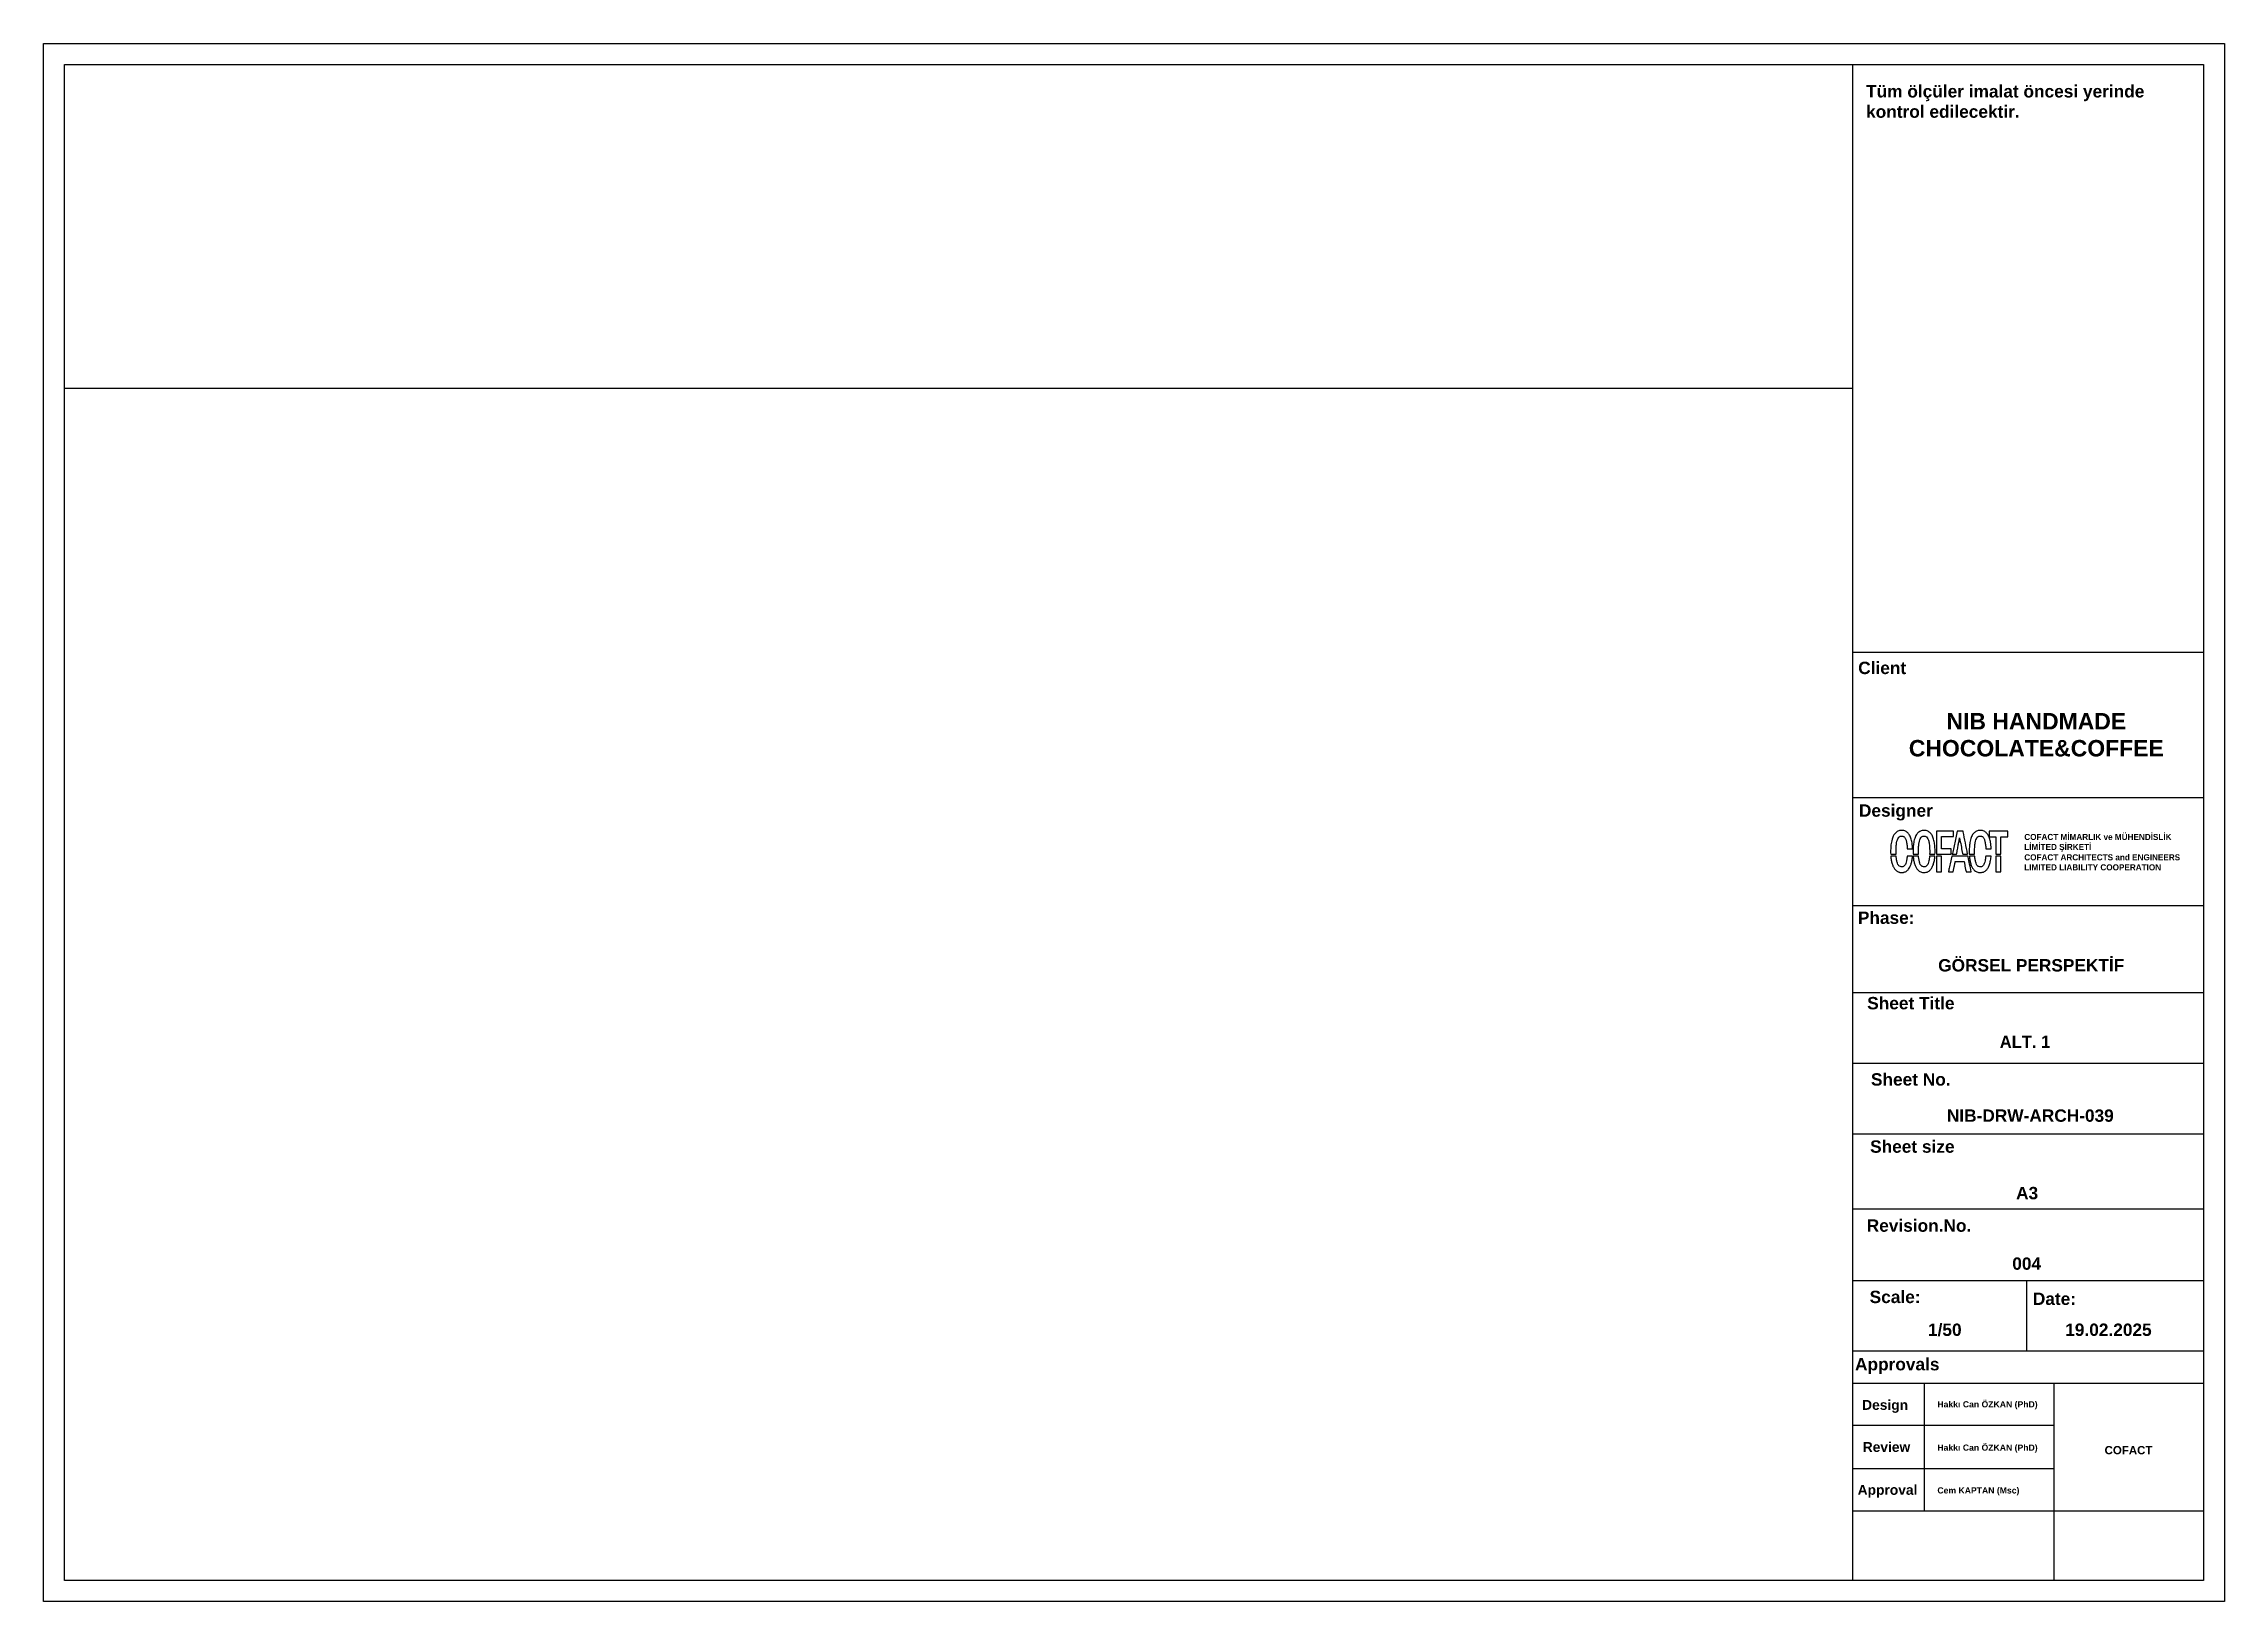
# Model space of a CAD drawing. Header units: millimetres. Extents: x 933584 to 974011, y 4545988 to 4553664.
# Drawn here: x 957211 to 959311, y 4546464 to 4547964 of the extents above; entities that cross this region are included whole.
import ezdxf

# ---------------------------------------------------------------- set-up
doc = ezdxf.new("R2010")
doc.units = ezdxf.units.MM
doc.layers.get('0').update_dxf_attribs({"color": 255})
doc.styles.add('Century Gothic_B_3', font='GOTHICB.TTF', dxfattribs={"height": 4})
picture_1 = doc.add_image_def('image6.png', size_in_pixel=(2560, 1707))

msp = doc.modelspace()

# ---------------------------------------------------------------- texts
at = {"color": 0, "attachment_point": 1, "line_spacing_factor": 0.984502, "style": 'Century Gothic_B_3'}
for s, insert, char_height, width in [('\\pxql;{\\fArial|b1|i0|c0|p34;Tüm ölçüler imalat öncesi yerinde kontrol edilecektir.}', (958966.46, 4547923.88), 11.9034, 324.3298), ('\\pxqr;{\\fArial|b1|i0|c0|p34;Client}', (958416.91, 4547368.66), 11.9034, 588.1338), ('\\pxqc;{\\fArial|b1|i0|c0|p34;NIB HANDMADE CHOCOLATE&COFFEE}', (958966.92, 4547319.26), 15.8192, 326.8702), ('\\pxqr;{\\fArial|b1|i0|c0|p34;Designer}', (958442.59, 4547231.33), 11.9034, 588.1338), ('{\\fFranklin Gothic Medium|b1|i0|c162|p34;COFACT MİMARLIK ve MÜHENDİSLİK}\\P{\\fFranklin Gothic Medium|b1|i0|c162|p34;LİMİTED ŞİRKETİ}', (959118.78, 4547202.86), 5.8729, 228.8091), ('\\pxql;{\\fFranklin Gothic Book|b1|i0|c162|p34;COFACT ARCHITECTS and ENGINEERS\\PLIMITED LIABILITY COOPERATION}', (959118.78, 4547183.27), 5.8729, 228.8091), ('\\pxqr;{\\fArial|b1|i0|c0|p34;Phase:}', (958424.92, 4547128.14), 11.9034, 588.1338), ('\\pxqr;{\\fArial|b1|i0|c0|p34;GÖRSEL PERSPEKTİF}', (958626.95, 4547082.3), 11.9034, 588.1338), ('\\pxqr;{\\fArial|b1|i0|c0|p34;Sheet Title}', (958463.47, 4547045.84), 11.9034, 588.1338), ('\\pxi-2,l3,qr,t3;ALT. 1', (958555.66, 4547008.69), 11.9034, 588.1338), ('\\pxqr;{\\fArial|b1|i0|c0|p34;Sheet No.}', (958459.68, 4546972.41), 11.9034, 588.1338), ('\\pxqr;{\\fArial|b1|i0|c0|p34;NIB-DRW-ARCH-039}', (958616.83, 4546937.56), 11.9034, 588.1338), ('\\pxqr;{\\fArial|b1|i0|c0|p34;Sheet size}', (958463.52, 4546907.76), 11.9034, 588.1338), ('\\pxqr;{\\fArial|b1|i0|c0|p34;A3}', (958544.02, 4546862.96), 11.9034, 588.1338), ('\\pxqr;{\\fArial|b1|i0|c0|p34;Revision.No.}', (958479.63, 4546831.68), 11.9034, 588.1338), ('\\pxqr;{\\fArial|b1|i0|c0|p34;00\\fArial|b1|i0|c162|p34;4}', (958546.83, 4546795.04), 11.9034, 588.1338), ('\\pxqr;{\\fArial|b1|i0|c0|p34;Scale:}', (958430.75, 4546762.99), 11.9034, 588.1338), ('\\pxqr;{\\fArial|b1|i0|c0|p34;Date:}', (958580.47, 4546761.2), 11.9034, 588.1338), ('\\pxqr;{\\fArial|b1|i0|c0|p34;1/50}', (958470.29, 4546731.37), 11.9034, 588.1338), ('\\pxqr;{\\fArial|b1|i0|c162|p34;19\\fArial|b1|i0|c0|p34;.02.202\\fArial|b1|i0|c162|p34;5}', (958653.31, 4546731.37), 11.9034, 588.1338), ('\\pxqr;{\\fArial|b1|i0|c0|p34;Approvals}', (958448.97, 4546698.22), 11.9034, 588.1338), ('\\pxqr;{\\fArial|b1|i0|c0|p34;Design}', (958418.77, 4546657.79), 9.5085, 588.1338), ('{\\fArial|b1|i0|c0|p34;\\W9.71336;   }{\\fArial|b1|i0|c0|p34;Hakkı Can ÖZKAN (PhD)}', (958967.8, 4546656.61), 5.9517, 163.4351), ('\\pxqr;{\\fArial|b1|i0|c0|p34;Review}', (958420.84, 4546617.27), 9.5085, 588.1338), ('{\\fArial|b1|i0|c0|p34;\\W9.71336;   }{\\fArial|b1|i0|c0|p34;Hakkı Can ÖZKAN (PhD)}', (958967.8, 4546614.9), 5.9517, 163.4351), ('\\pxqc;{\\fArial|b1|i0|c0|p34;COFACT}', (959055.71, 4546613.42), 7.9096, 326.8702), ('\\pxqr;{\\fArial|b1|i0|c0|p34;Approval}', (958427.75, 4546575.99), 9.5085, 588.1338), ('{\\W9.71336;\\fArial|b1|i0|c0|p34;   \\W1;Cem KAPTAN (Msc)}', (958967.8, 4546573.69), 5.9517, 163.4351)]:
    msp.add_mtext(s, dxfattribs=dict(at, insert=insert, char_height=char_height, width=width))

# ---------------------------------------------------------------- linework, layer by layer
at = {"color": 0}
for p, q in [((959291.47, 4547377.52), (958953.42, 4547377.52)), ((959291.47, 4547377.52), (958953.42, 4547377.52)), ((959291.47, 4547237.54), (958953.42, 4547237.54)), ((959291.47, 4547237.54), (958953.42, 4547237.54)), ((959291.47, 4547237.54), (958953.42, 4547237.54)), ((959291.47, 4547237.54), (958953.42, 4547237.54)), ((959291.47, 4547133.48), (958953.42, 4547133.48)), ((958953.42, 4547050.2), (959291.47, 4547050.2)), ((959291.47, 4546981.8), (958953.42, 4546981.8)), ((959291.47, 4546913.84), (958953.42, 4546913.84)), ((959291.47, 4546841.62), (958953.42, 4546841.62)), ((959291.47, 4546772.61), (958953.42, 4546772.61)), ((959120.89, 4546772.61), (959120.89, 4546704.89)), ((959291.47, 4546704.89), (958953.42, 4546704.89)), ((959291.47, 4546673.56), (958953.42, 4546673.56)), ((959022.27, 4546673.56), (959022.27, 4546550.8)), ((959147.26, 4546673.56), (959147.26, 4546599.96)), ((958953.42, 4546633.42), (959147.26, 4546633.42)), ((958953.42, 4546591.71), (959147.26, 4546591.71)), ((959147.26, 4546599.96), (959147.26, 4546483.84)), ((959291.47, 4546550.8), (958953.42, 4546550.8))]:
    msp.add_line(p, q, dxfattribs=at)
for points in [[(957211.47, 4547963.85), (959311.47, 4547963.85), (959311.47, 4546463.85), (957211.47, 4546463.85)], [(957231.47, 4547943.85), (959291.47, 4547943.85), (959291.47, 4546483.85), (957231.47, 4546483.85)], [(959034.1, 4547194.48), (959034.1, 4547183.34), (959041.16, 4547183.34), (959048.22, 4547183.34), (959048.22, 4547185.98), (959048.22, 4547188.61), (959043.64, 4547188.61), (959039.07, 4547188.61), (959039.07, 4547194.43), (959039.07, 4547200.24), (959044.79, 4547200.24), (959050.5, 4547200.24), (959050.5, 4547202.93), (959050.5, 4547205.61), (959042.3, 4547205.61), (959034.1, 4547205.61)], [(959084.91, 4547202.78), (959084.91, 4547199.95), (959088.14, 4547199.95), (959091.37, 4547199.95), (959091.37, 4547191.64), (959091.37, 4547183.34), (959093.86, 4547183.34), (959096.34, 4547183.34), (959096.34, 4547191.64), (959096.34, 4547199.95), (959099.62, 4547199.95), (959102.9, 4547199.95), (959102.9, 4547202.78), (959102.9, 4547205.61), (959093.91, 4547205.61), (959084.91, 4547205.61)], [(959034.1, 4547173.84), (959034.1, 4547166.34), (959036.56, 4547166.36), (959039.02, 4547166.39), (959039.04, 4547173.87), (959039.07, 4547181.35), (959036.58, 4547181.35), (959034.1, 4547181.35)], [(959091.39, 4547173.87), (959091.42, 4547166.39), (959093.88, 4547166.36), (959096.34, 4547166.33), (959096.34, 4547173.84), (959096.34, 4547181.35), (959093.86, 4547181.35), (959091.37, 4547181.35)]]:
    msp.add_lwpolyline(points, close=True, dxfattribs=at)
msp.add_lwpolyline([(958953.42, 4547943.86), (958953.42, 4546483.85)], dxfattribs=at)
for points in [[(958998.75, 4547206.1, 0.11064), (958995.65, 4547204.6, 0.089568), (958993.2, 4547201.82, 0.069833), (958991.45, 4547197.7, 0.037138), (958990.4, 4547192.26, 0.013582), (958990.25, 4547190.61, 0.005436), (958990.14, 4547188.34, 0.005261), (958990.08, 4547186.12, 0.017635), (958990.1, 4547184.66), (958990.17, 4547183.34), (958992.72, 4547183.34), (958995.27, 4547183.34), (958995.28, 4547186.35, -0.01557), (958995.44, 4547190.77, -0.027157), (958995.88, 4547194.4, -0.033018), (958996.57, 4547197.25, -0.079442), (958997.55, 4547199.19, -0.009072), (958997.84, 4547199.58, -0.030827), (958998.05, 4547199.82, -0.031813), (958998.29, 4547200.03, -0.010138), (958998.67, 4547200.31, -0.089655), (958999.42, 4547200.67, -0.05192), (959000.42, 4547200.83, -0.051218), (959001.44, 4547200.78, -0.076363), (959002.3, 4547200.51, -0.070873), (959003.1, 4547199.97, -0.052254), (959003.81, 4547199.17, -0.046256), (959004.42, 4547198.14, -0.033841), (959004.9, 4547196.91, -0.02482), (959005.26, 4547195.51, -0.012371), (959005.59, 4547193.71, -0.011745), (959005.85, 4547191.72, -0.011909), (959006.02, 4547189.73), (959006.09, 4547188.61), (959008.66, 4547188.61), (959011.23, 4547188.61), (959011.23, 4547189.03, 0.020953), (959011.19, 4547189.94, 0.004455), (959011.04, 4547191.52, 0.00493), (959010.86, 4547193.14, 0.011284), (959010.68, 4547194.37, 0.038093), (959009.55, 4547198.88, 0.067383), (959007.87, 4547202.32, 0.083303), (959005.64, 4547204.69, 0.099908), (959002.89, 4547206.02, 0.02201), (959002.45, 4547206.11, 0.020762), (959001.99, 4547206.17, 0.015695), (959001.43, 4547206.2, 0.005906), (959000.65, 4547206.2, 0.00548), (959000.04, 4547206.19, 0.006399), (958999.47, 4547206.17, 0.005718), (958998.99, 4547206.13, 0.038226)], [(959020.33, 4547206.1, 0.105194), (959017.36, 4547204.7, 0.087054), (959014.98, 4547202.14, 0.069549), (959013.23, 4547198.38, 0.038701), (959012.13, 4547193.43, 0.014261), (959011.89, 4547191.35, 0.008448), (959011.72, 4547188.85, 0.008433), (959011.64, 4547186.42, 0.018733), (959011.68, 4547184.57), (959011.75, 4547183.34), (959014.3, 4547183.34), (959016.85, 4547183.34), (959016.86, 4547186.35, -0.01557), (959017.01, 4547190.77, -0.027157), (959017.45, 4547194.4, -0.033018), (959018.15, 4547197.25, -0.079442), (959019.12, 4547199.19, -0.009072), (959019.42, 4547199.58, -0.030827), (959019.63, 4547199.82, -0.031813), (959019.87, 4547200.03, -0.010138), (959020.25, 4547200.31, -0.089655), (959021, 4547200.67, -0.05192), (959021.99, 4547200.83, -0.051218), (959023.02, 4547200.78, -0.076363), (959023.88, 4547200.51, -0.136443), (959025.39, 4547199.17, -0.067108), (959026.49, 4547196.83, -0.045937), (959027.23, 4547193.38, -0.018323), (959027.64, 4547188.56, -0.004967), (959027.68, 4547187.58, -0.003937), (959027.7, 4547186.52, -0.00398), (959027.71, 4547185.53, -0.009912), (959027.69, 4547184.81), (959027.63, 4547183.34), (959030.2, 4547183.34), (959032.78, 4547183.34), (959032.84, 4547184.61, 0.018366), (959032.87, 4547186.77, 0.009634), (959032.76, 4547189.46, 0.009631), (959032.55, 4547192.16, 0.017297), (959032.25, 4547194.36, 0.038062), (959031.13, 4547198.88, 0.067387), (959029.45, 4547202.32, 0.08333), (959027.22, 4547204.69, 0.099909), (959024.46, 4547206.02, 0.02201), (959024.02, 4547206.11, 0.020762), (959023.57, 4547206.17, 0.015695), (959023.01, 4547206.2, 0.005906), (959022.22, 4547206.2, 0.00548), (959021.62, 4547206.19, 0.006399), (959021.05, 4547206.17, 0.005718), (959020.57, 4547206.13, 0.038226)], [(959056.52, 4547199.03, 0.0000105), (959057.88, 4547191.73, 0.000084), (959059.08, 4547185.3, 0.003215), (959059.36, 4547183.86), (959059.47, 4547183.34), (959061.85, 4547183.34, 0.001355), (959062.76, 4547183.34, 0.00226), (959063.53, 4547183.35, 0.000206), (959064.21, 4547183.36, 0.409743), (959064.23, 4547183.38, 0.049641), (959064.22, 4547183.44, 0.000001), (959062.04, 4547194.29, 0.000006), (959059.89, 4547204.97, 0.007694), (959059.8, 4547205.39), (959059.75, 4547205.61), (959056.99, 4547205.61), (959054.23, 4547205.61), (959053.51, 4547202.31, -0.000077), (959052.13, 4547195.94, -0.000085), (959050.8, 4547189.78, -0.000009), (959049.51, 4547183.86, -0.006923), (959049.44, 4547183.57), (959049.39, 4547183.34), (959053.6, 4547183.34, 0.0001427), (959053.89, 4547184.92, 0.00034), (959054.15, 4547186.29, 0.000221), (959054.44, 4547187.87, -0.000266), (959055.27, 4547192.37, -0.000578), (959055.92, 4547195.83, -0.0000869)], [(959074.42, 4547206.1, 0.105194), (959071.45, 4547204.7, 0.087054), (959069.07, 4547202.14, 0.069549), (959067.32, 4547198.38, 0.038701), (959066.22, 4547193.43, 0.014261), (959065.99, 4547191.35, 0.008448), (959065.82, 4547188.85, 0.008433), (959065.73, 4547186.42, 0.018733), (959065.77, 4547184.57), (959065.84, 4547183.34), (959068.39, 4547183.34), (959070.94, 4547183.34), (959070.95, 4547186.35, -0.01557), (959071.1, 4547190.76, -0.027157), (959071.54, 4547194.4, -0.033018), (959072.24, 4547197.25, -0.079442), (959073.21, 4547199.19, -0.009072), (959073.51, 4547199.58, -0.030827), (959073.72, 4547199.82, -0.031813), (959073.96, 4547200.03, -0.010138), (959074.34, 4547200.31, -0.089655), (959075.09, 4547200.67, -0.05192), (959076.09, 4547200.83, -0.051218), (959077.11, 4547200.78, -0.076363), (959077.97, 4547200.51, -0.070873), (959078.77, 4547199.97, -0.052254), (959079.48, 4547199.17, -0.046256), (959080.08, 4547198.14, -0.033841), (959080.56, 4547196.91, -0.02482), (959080.93, 4547195.51, -0.012371), (959081.26, 4547193.71, -0.011745), (959081.52, 4547191.72, -0.011909), (959081.69, 4547189.73), (959081.75, 4547188.61), (959084.32, 4547188.61), (959086.9, 4547188.61), (959086.9, 4547189.03, 0.020953), (959086.86, 4547189.94, 0.004455), (959086.71, 4547191.52, 0.00493), (959086.52, 4547193.14, 0.011284), (959086.34, 4547194.37, 0.038093), (959085.22, 4547198.88, 0.067383), (959083.54, 4547202.32, 0.083303), (959081.31, 4547204.69, 0.099908), (959078.55, 4547206.02, 0.02201), (959078.11, 4547206.11, 0.020762), (959077.66, 4547206.17, 0.015695), (959077.1, 4547206.2, 0.005906), (959076.32, 4547206.2, 0.00548), (959075.71, 4547206.19, 0.006399), (959075.14, 4547206.17, 0.005718), (959074.66, 4547206.13, 0.038226)], [(958990.3, 4547180.63, 0.025038), (958990.86, 4547176.68, 0.036131), (958991.79, 4547173.27, 0.041565), (958993.04, 4547170.46, 0.063352), (958994.62, 4547168.3, 0.028049), (958995.43, 4547167.53, 0.034689), (958996.27, 4547166.91, 0.034905), (958997.18, 4547166.42, 0.029004), (958998.2, 4547166.03, 0.021923), (958998.68, 4547165.9, 0.031789), (958999.12, 4547165.83, 0.019677), (958999.69, 4547165.8, 0.003659), (959000.74, 4547165.79, 0.003627), (959001.78, 4547165.8, 0.019229), (959002.35, 4547165.83, 0.031747), (959002.77, 4547165.9, 0.024514), (959003.22, 4547166.02, 0.035022), (959004.4, 4547166.5, 0.037328), (959005.46, 4547167.12, 0.037367), (959006.42, 4547167.9, 0.035245), (959007.28, 4547168.83, 0.053473), (959008.66, 4547171, 0.03772), (959009.75, 4547173.68, 0.032588), (959010.56, 4547176.9, 0.021334), (959011.08, 4547180.68), (959011.14, 4547181.35), (959008.56, 4547181.35), (959005.97, 4547181.35), (959005.91, 4547180.68, -0.0074), (959005.81, 4547179.71, -0.005344), (959005.66, 4547178.63, -0.005411), (959005.5, 4547177.6, -0.010609), (959005.34, 4547176.78, -0.034422), (959004.64, 4547174.32, -0.07643), (959003.72, 4547172.62, -0.102726), (959002.52, 4547171.59, -0.109019), (959001.04, 4547171.14, -0.095932), (958999.43, 4547171.33, -0.113527), (958998.11, 4547172.11, -0.092498), (958997.08, 4547173.53, -0.04608), (958996.31, 4547175.63, -0.017297), (958996.02, 4547176.92, -0.007909), (958995.72, 4547178.63, -0.007223), (958995.48, 4547180.29, -0.03219), (958995.42, 4547181.26, 0.402781), (958995.38, 4547181.3, 0.001238), (958994.67, 4547181.33, 0.005463), (958993.83, 4547181.35, 0.003096), (958992.82, 4547181.35), (958990.23, 4547181.35)], [(959011.87, 4547180.63, 0.025038), (959012.44, 4547176.68, 0.036131), (959013.36, 4547173.27, 0.041565), (959014.62, 4547170.46, 0.063352), (959016.19, 4547168.3, 0.047265), (959017.59, 4547167.07, 0.06438), (959019.06, 4547166.27, 0.06177), (959020.73, 4547165.86, 0.039412), (959022.73, 4547165.77, 0.027569), (959024.15, 4547165.9, 0.048064), (959025.3, 4547166.18, 0.049711), (959026.35, 4547166.67, 0.031882), (959027.45, 4547167.43, 0.081131), (959029.37, 4547169.51, 0.052129), (959030.88, 4547172.42, 0.043307), (959031.98, 4547176.15, 0.026621), (959032.66, 4547180.68), (959032.72, 4547181.35), (959030.14, 4547181.35), (959027.55, 4547181.35), (959027.49, 4547180.68, -0.0074), (959027.38, 4547179.71, -0.005344), (959027.24, 4547178.63, -0.005411), (959027.07, 4547177.6, -0.010609), (959026.92, 4547176.78, -0.034422), (959026.22, 4547174.32, -0.07643), (959025.29, 4547172.62, -0.102726), (959024.1, 4547171.59, -0.109019), (959022.62, 4547171.14, -0.095932), (959021.01, 4547171.33, -0.113527), (959019.69, 4547172.1, -0.092498), (959018.66, 4547173.53, -0.04608), (959017.89, 4547175.63, -0.017297), (959017.6, 4547176.92, -0.007909), (959017.3, 4547178.63, -0.007223), (959017.06, 4547180.29, -0.03219), (959017, 4547181.26, 0.402781), (959016.96, 4547181.3, 0.001238), (959016.24, 4547181.33, 0.005463), (959015.41, 4547181.35, 0.003096), (959014.4, 4547181.35), (959011.8, 4547181.35)], [(959067.66, 4547166.34, 0.0000231), (959066.17, 4547173.77, 0.000048), (959064.77, 4547180.73, 0.022716), (959064.66, 4547181.18, 0.319618), (959064.52, 4547181.29, 0.005635), (959063.47, 4547181.33, 0.005119), (959061.64, 4547181.35, 0.000404), (959056.79, 4547181.35), (959048.96, 4547181.35), (959047.38, 4547174.02, -0.000063), (959046.77, 4547171.2, -0.000102), (959046.25, 4547168.79, -0.000015), (959045.78, 4547166.65, -0.0154076), (959045.7, 4547166.33), (959050.44, 4547166.39), (959051.31, 4547171.11, -0.000258), (959051.65, 4547172.94, -0.000401), (959051.95, 4547174.51, -0.000111), (959052.21, 4547175.88, -0.013635), (959052.24, 4547176.06), (959052.3, 4547176.28), (959056.55, 4547176.28), (959060.79, 4547176.28), (959061.43, 4547172.88, 0.000154), (959061.69, 4547171.46, 0.000145), (959061.96, 4547170.01, 0.000144), (959062.2, 4547168.73, 0.000507), (959062.36, 4547167.9), (959062.66, 4547166.34)], [(959065.96, 4547180.63, 0.025038), (959066.53, 4547176.68, 0.036131), (959067.45, 4547173.27, 0.041565), (959068.71, 4547170.46, 0.063352), (959070.28, 4547168.3, 0.047265), (959071.68, 4547167.07, 0.06438), (959073.15, 4547166.27, 0.06177), (959074.82, 4547165.86, 0.039412), (959076.83, 4547165.77, 0.027569), (959078.25, 4547165.9, 0.048064), (959079.39, 4547166.18, 0.049711), (959080.44, 4547166.67, 0.031882), (959081.54, 4547167.43, 0.081131), (959083.46, 4547169.51, 0.052129), (959084.97, 4547172.42, 0.043307), (959086.07, 4547176.15, 0.026621), (959086.75, 4547180.68), (959086.81, 4547181.35), (959084.23, 4547181.35), (959081.64, 4547181.35), (959081.58, 4547180.68, -0.0074), (959081.47, 4547179.71, -0.005344), (959081.33, 4547178.63, -0.005411), (959081.17, 4547177.6, -0.010609), (959081.01, 4547176.78, -0.034422), (959080.31, 4547174.32, -0.07643), (959079.38, 4547172.62, -0.102726), (959078.19, 4547171.59, -0.109019), (959076.71, 4547171.14, -0.095932), (959075.1, 4547171.33, -0.113527), (959073.78, 4547172.1, -0.092498), (959072.75, 4547173.53, -0.04608), (959071.98, 4547175.63, -0.017297), (959071.69, 4547176.92, -0.007909), (959071.39, 4547178.63, -0.007223), (959071.15, 4547180.29, -0.03219), (959071.09, 4547181.26, 0.402781), (959071.05, 4547181.3, 0.001238), (959070.34, 4547181.33, 0.005463), (959069.5, 4547181.35, 0.003096), (959068.49, 4547181.35), (959065.9, 4547181.35)]]:
    msp.add_lwpolyline(points, format="xyb", close=True, dxfattribs=at)

msp.set_redraw_order([(e.dxf.handle, doc.entitydb.next_handle()) for e in msp.query("TEXT MTEXT ATTDEF DIMENSION ARC_DIMENSION")])  # texts and dimensions are drawn at this point

# ---------------------------------------------------------------- pictures from other files: only their frames are drawn
image = msp.add_image(picture_1, insert=(957231.47, 4546483.85), size_in_units=(1721.95, 1148.19), rotation=0)
image.dxf.flags = 7

doc.saveas('drawing.dxf')
